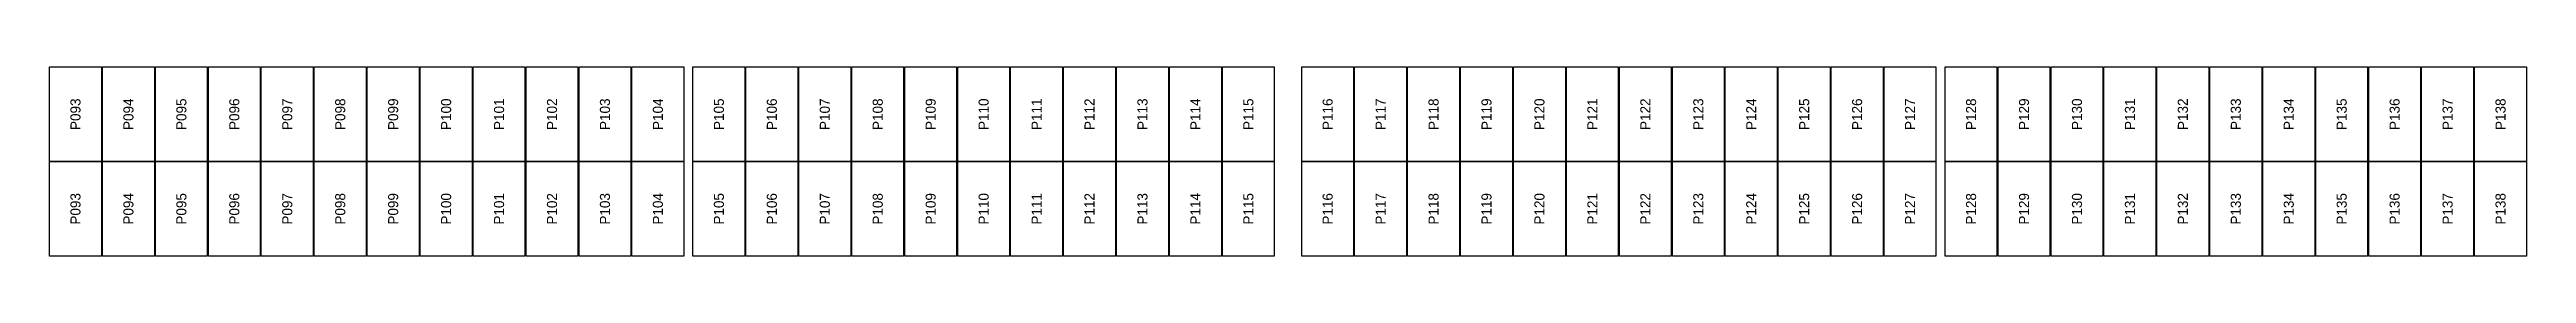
# Model space of a CAD drawing. Extents: x 296295 to 296770, y 651564 to 652121.
# Drawn here: x 296659.9 to 296714.1, y 651669.8 to 651673.9 of the extents above; entities that cross this region are included whole.
import ezdxf
from ezdxf.enums import TextEntityAlignment as Align

# ---------------------------------------------------------------- set-up
doc = ezdxf.new("R2010")
doc.units = 0

msp = doc.modelspace()

# ---------------------------------------------------------------- texts
at = {"layer": 'PANEL_POSITION'}
for s, p in [('P093', (296660.487, 651672.849)), ('P094', (296661.645, 651672.849)), ('P095', (296662.803, 651672.849)), ('P096', (296663.961, 651672.849)), ('P097', (296665.119, 651672.849)), ('P098', (296666.277, 651672.849)), ('P099', (296667.435, 651672.849)), ('P100', (296668.593, 651672.849)), ('P101', (296669.751, 651672.849)), ('P102', (296670.909, 651672.849)), ('P103', (296672.067, 651672.849)), ('P104', (296673.225, 651672.849)), ('P105', (296674.559, 651672.849)), ('P106', (296675.717, 651672.849)), ('P107', (296676.875, 651672.849)), ('P108', (296678.033, 651672.849)), ('P109', (296679.191, 651672.849)), ('P110', (296680.349, 651672.849)), ('P111', (296681.507, 651672.849)), ('P112', (296682.665, 651672.849)), ('P113', (296683.823, 651672.849)), ('P114', (296684.981, 651672.849)), ('P115', (296686.139, 651672.849)), ('P116', (296687.873, 651672.849)), ('P117', (296689.031, 651672.849)), ('P118', (296690.189, 651672.849)), ('P119', (296691.347, 651672.849)), ('P120', (296692.505, 651672.849)), ('P121', (296693.663, 651672.849)), ('P122', (296694.821, 651672.849)), ('P123', (296695.979, 651672.849)), ('P124', (296697.137, 651672.849)), ('P125', (296698.295, 651672.849)), ('P126', (296699.453, 651672.849)), ('P127', (296700.611, 651672.849)), ('P128', (296701.945, 651672.849)), ('P129', (296703.103, 651672.849)), ('P130', (296704.261, 651672.849)), ('P131', (296705.419, 651672.849)), ('P132', (296706.577, 651672.849)), ('P133', (296707.735, 651672.849)), ('P134', (296708.893, 651672.849)), ('P135', (296710.051, 651672.849)), ('P136', (296711.209, 651672.849)), ('P137', (296712.367, 651672.849)), ('P138', (296713.525, 651672.849)), ('P093', (296660.487, 651670.786)), ('P094', (296661.645, 651670.786)), ('P095', (296662.803, 651670.786)), ('P096', (296663.961, 651670.786)), ('P097', (296665.119, 651670.786)), ('P098', (296666.277, 651670.786)), ('P099', (296667.435, 651670.786)), ('P100', (296668.593, 651670.786)), ('P101', (296669.751, 651670.786)), ('P102', (296670.909, 651670.786)), ('P103', (296672.067, 651670.786)), ('P104', (296673.225, 651670.786)), ('P105', (296674.559, 651670.786)), ('P106', (296675.717, 651670.786)), ('P107', (296676.875, 651670.786)), ('P108', (296678.033, 651670.786)), ('P109', (296679.191, 651670.786)), ('P110', (296680.349, 651670.786)), ('P111', (296681.507, 651670.786)), ('P112', (296682.665, 651670.786)), ('P113', (296683.823, 651670.786)), ('P114', (296684.981, 651670.786)), ('P115', (296686.139, 651670.786)), ('P116', (296687.873, 651670.786)), ('P117', (296689.031, 651670.786)), ('P118', (296690.189, 651670.786)), ('P119', (296691.347, 651670.786)), ('P120', (296692.505, 651670.786)), ('P121', (296693.663, 651670.786)), ('P122', (296694.821, 651670.786)), ('P123', (296695.979, 651670.786)), ('P124', (296697.137, 651670.786)), ('P125', (296698.295, 651670.786)), ('P126', (296699.453, 651670.786)), ('P127', (296700.611, 651670.786)), ('P128', (296701.945, 651670.786)), ('P129', (296703.103, 651670.786)), ('P130', (296704.261, 651670.786)), ('P131', (296705.419, 651670.786)), ('P132', (296706.577, 651670.786)), ('P133', (296707.735, 651670.786)), ('P134', (296708.893, 651670.786)), ('P135', (296710.051, 651670.786)), ('P136', (296711.209, 651670.786)), ('P137', (296712.367, 651670.786)), ('P138', (296713.525, 651670.786))]:
    msp.add_text(s, height=0.22, rotation=90, dxfattribs=at).set_placement(p, align=Align.MIDDLE_CENTER)

# ---------------------------------------------------------------- linework, layer by layer
at = {"layer": 'PANELS_MASTER'}
for points in [[(296659.92, 651673.881), (296661.054, 651673.881), (296661.054, 651671.818), (296659.92, 651671.818)], [(296661.078, 651673.881), (296662.212, 651673.881), (296662.212, 651671.818), (296661.078, 651671.818)], [(296662.236, 651673.881), (296663.37, 651673.881), (296663.37, 651671.818), (296662.236, 651671.818)], [(296663.394, 651673.881), (296664.528, 651673.881), (296664.528, 651671.818), (296663.394, 651671.818)], [(296664.552, 651673.881), (296665.686, 651673.881), (296665.686, 651671.818), (296664.552, 651671.818)], [(296665.71, 651673.881), (296666.844, 651673.881), (296666.844, 651671.818), (296665.71, 651671.818)], [(296666.868, 651673.881), (296668.002, 651673.881), (296668.002, 651671.818), (296666.868, 651671.818)], [(296668.026, 651673.881), (296669.16, 651673.881), (296669.16, 651671.818), (296668.026, 651671.818)], [(296669.184, 651673.881), (296670.318, 651673.881), (296670.318, 651671.818), (296669.184, 651671.818)], [(296670.342, 651673.881), (296671.476, 651673.881), (296671.476, 651671.818), (296670.342, 651671.818)], [(296671.5, 651673.881), (296672.634, 651673.881), (296672.634, 651671.818), (296671.5, 651671.818)], [(296672.658, 651673.881), (296673.792, 651673.881), (296673.792, 651671.818), (296672.658, 651671.818)], [(296673.992, 651673.881), (296675.126, 651673.881), (296675.126, 651671.818), (296673.992, 651671.818)], [(296675.15, 651673.881), (296676.284, 651673.881), (296676.284, 651671.818), (296675.15, 651671.818)], [(296676.308, 651673.881), (296677.442, 651673.881), (296677.442, 651671.818), (296676.308, 651671.818)], [(296677.466, 651673.881), (296678.6, 651673.881), (296678.6, 651671.818), (296677.466, 651671.818)], [(296678.624, 651673.881), (296679.758, 651673.881), (296679.758, 651671.818), (296678.624, 651671.818)], [(296679.782, 651673.881), (296680.916, 651673.881), (296680.916, 651671.818), (296679.782, 651671.818)], [(296680.94, 651673.881), (296682.074, 651673.881), (296682.074, 651671.818), (296680.94, 651671.818)], [(296682.098, 651673.881), (296683.232, 651673.881), (296683.232, 651671.818), (296682.098, 651671.818)], [(296683.256, 651673.881), (296684.39, 651673.881), (296684.39, 651671.818), (296683.256, 651671.818)], [(296684.414, 651673.881), (296685.548, 651673.881), (296685.548, 651671.818), (296684.414, 651671.818)], [(296685.572, 651673.881), (296686.706, 651673.881), (296686.706, 651671.818), (296685.572, 651671.818)], [(296687.306, 651673.881), (296688.44, 651673.881), (296688.44, 651671.818), (296687.306, 651671.818)], [(296688.464, 651673.881), (296689.598, 651673.881), (296689.598, 651671.818), (296688.464, 651671.818)], [(296689.622, 651673.881), (296690.756, 651673.881), (296690.756, 651671.818), (296689.622, 651671.818)], [(296690.78, 651673.881), (296691.914, 651673.881), (296691.914, 651671.818), (296690.78, 651671.818)], [(296691.938, 651673.881), (296693.072, 651673.881), (296693.072, 651671.818), (296691.938, 651671.818)], [(296693.096, 651673.881), (296694.23, 651673.881), (296694.23, 651671.818), (296693.096, 651671.818)], [(296694.254, 651673.881), (296695.388, 651673.881), (296695.388, 651671.818), (296694.254, 651671.818)], [(296695.412, 651673.881), (296696.546, 651673.881), (296696.546, 651671.818), (296695.412, 651671.818)], [(296696.57, 651673.881), (296697.704, 651673.881), (296697.704, 651671.818), (296696.57, 651671.818)], [(296697.728, 651673.881), (296698.862, 651673.881), (296698.862, 651671.818), (296697.728, 651671.818)], [(296698.886, 651673.881), (296700.02, 651673.881), (296700.02, 651671.818), (296698.886, 651671.818)], [(296700.044, 651673.881), (296701.178, 651673.881), (296701.178, 651671.818), (296700.044, 651671.818)], [(296701.378, 651673.881), (296702.512, 651673.881), (296702.512, 651671.818), (296701.378, 651671.818)], [(296702.536, 651673.881), (296703.67, 651673.881), (296703.67, 651671.818), (296702.536, 651671.818)], [(296703.694, 651673.881), (296704.828, 651673.881), (296704.828, 651671.818), (296703.694, 651671.818)], [(296704.852, 651673.881), (296705.986, 651673.881), (296705.986, 651671.818), (296704.852, 651671.818)], [(296706.01, 651673.881), (296707.144, 651673.881), (296707.144, 651671.818), (296706.01, 651671.818)], [(296707.168, 651673.881), (296708.302, 651673.881), (296708.302, 651671.818), (296707.168, 651671.818)], [(296708.326, 651673.881), (296709.46, 651673.881), (296709.46, 651671.818), (296708.326, 651671.818)], [(296709.484, 651673.881), (296710.618, 651673.881), (296710.618, 651671.818), (296709.484, 651671.818)], [(296710.642, 651673.881), (296711.776, 651673.881), (296711.776, 651671.818), (296710.642, 651671.818)], [(296711.8, 651673.881), (296712.934, 651673.881), (296712.934, 651671.818), (296711.8, 651671.818)], [(296712.958, 651673.881), (296714.092, 651673.881), (296714.092, 651671.818), (296712.958, 651671.818)], [(296659.92, 651671.818), (296661.054, 651671.818), (296661.054, 651669.755), (296659.92, 651669.755)], [(296661.078, 651671.818), (296662.212, 651671.818), (296662.212, 651669.755), (296661.078, 651669.755)], [(296662.236, 651671.818), (296663.37, 651671.818), (296663.37, 651669.755), (296662.236, 651669.755)], [(296663.394, 651671.818), (296664.528, 651671.818), (296664.528, 651669.755), (296663.394, 651669.755)], [(296664.552, 651671.818), (296665.686, 651671.818), (296665.686, 651669.755), (296664.552, 651669.755)], [(296665.71, 651671.818), (296666.844, 651671.818), (296666.844, 651669.755), (296665.71, 651669.755)], [(296666.868, 651671.818), (296668.002, 651671.818), (296668.002, 651669.755), (296666.868, 651669.755)], [(296668.026, 651671.818), (296669.16, 651671.818), (296669.16, 651669.755), (296668.026, 651669.755)], [(296669.184, 651671.818), (296670.318, 651671.818), (296670.318, 651669.755), (296669.184, 651669.755)], [(296670.342, 651671.818), (296671.476, 651671.818), (296671.476, 651669.755), (296670.342, 651669.755)], [(296671.5, 651671.818), (296672.634, 651671.818), (296672.634, 651669.755), (296671.5, 651669.755)], [(296672.658, 651671.818), (296673.792, 651671.818), (296673.792, 651669.755), (296672.658, 651669.755)], [(296673.992, 651671.818), (296675.126, 651671.818), (296675.126, 651669.755), (296673.992, 651669.755)], [(296675.15, 651671.818), (296676.284, 651671.818), (296676.284, 651669.755), (296675.15, 651669.755)], [(296676.308, 651671.818), (296677.442, 651671.818), (296677.442, 651669.755), (296676.308, 651669.755)], [(296677.466, 651671.818), (296678.6, 651671.818), (296678.6, 651669.755), (296677.466, 651669.755)], [(296678.624, 651671.818), (296679.758, 651671.818), (296679.758, 651669.755), (296678.624, 651669.755)], [(296679.782, 651671.818), (296680.916, 651671.818), (296680.916, 651669.755), (296679.782, 651669.755)], [(296680.94, 651671.818), (296682.074, 651671.818), (296682.074, 651669.755), (296680.94, 651669.755)], [(296682.098, 651671.818), (296683.232, 651671.818), (296683.232, 651669.755), (296682.098, 651669.755)], [(296683.256, 651671.818), (296684.39, 651671.818), (296684.39, 651669.755), (296683.256, 651669.755)], [(296684.414, 651671.818), (296685.548, 651671.818), (296685.548, 651669.755), (296684.414, 651669.755)], [(296685.572, 651671.818), (296686.706, 651671.818), (296686.706, 651669.755), (296685.572, 651669.755)], [(296687.306, 651671.818), (296688.44, 651671.818), (296688.44, 651669.755), (296687.306, 651669.755)], [(296688.464, 651671.818), (296689.598, 651671.818), (296689.598, 651669.755), (296688.464, 651669.755)], [(296689.622, 651671.818), (296690.756, 651671.818), (296690.756, 651669.755), (296689.622, 651669.755)], [(296690.78, 651671.818), (296691.914, 651671.818), (296691.914, 651669.755), (296690.78, 651669.755)], [(296691.938, 651671.818), (296693.072, 651671.818), (296693.072, 651669.755), (296691.938, 651669.755)], [(296693.096, 651671.818), (296694.23, 651671.818), (296694.23, 651669.755), (296693.096, 651669.755)], [(296694.254, 651671.818), (296695.388, 651671.818), (296695.388, 651669.755), (296694.254, 651669.755)], [(296695.412, 651671.818), (296696.546, 651671.818), (296696.546, 651669.755), (296695.412, 651669.755)], [(296696.57, 651671.818), (296697.704, 651671.818), (296697.704, 651669.755), (296696.57, 651669.755)], [(296697.728, 651671.818), (296698.862, 651671.818), (296698.862, 651669.755), (296697.728, 651669.755)], [(296698.886, 651671.818), (296700.02, 651671.818), (296700.02, 651669.755), (296698.886, 651669.755)], [(296700.044, 651671.818), (296701.178, 651671.818), (296701.178, 651669.755), (296700.044, 651669.755)], [(296701.378, 651671.818), (296702.512, 651671.818), (296702.512, 651669.755), (296701.378, 651669.755)], [(296702.536, 651671.818), (296703.67, 651671.818), (296703.67, 651669.755), (296702.536, 651669.755)], [(296703.694, 651671.818), (296704.828, 651671.818), (296704.828, 651669.755), (296703.694, 651669.755)], [(296704.852, 651671.818), (296705.986, 651671.818), (296705.986, 651669.755), (296704.852, 651669.755)], [(296706.01, 651671.818), (296707.144, 651671.818), (296707.144, 651669.755), (296706.01, 651669.755)], [(296707.168, 651671.818), (296708.302, 651671.818), (296708.302, 651669.755), (296707.168, 651669.755)], [(296708.326, 651671.818), (296709.46, 651671.818), (296709.46, 651669.755), (296708.326, 651669.755)], [(296709.484, 651671.818), (296710.618, 651671.818), (296710.618, 651669.755), (296709.484, 651669.755)], [(296710.642, 651671.818), (296711.776, 651671.818), (296711.776, 651669.755), (296710.642, 651669.755)], [(296711.8, 651671.818), (296712.934, 651671.818), (296712.934, 651669.755), (296711.8, 651669.755)], [(296712.958, 651671.818), (296714.092, 651671.818), (296714.092, 651669.755), (296712.958, 651669.755)]]:
    msp.add_lwpolyline(points, close=True, dxfattribs=at)

msp.set_redraw_order([(e.dxf.handle, doc.entitydb.next_handle()) for e in msp.query("TEXT MTEXT ATTDEF DIMENSION ARC_DIMENSION")])  # texts and dimensions are drawn at this point

doc.saveas('drawing.dxf')
